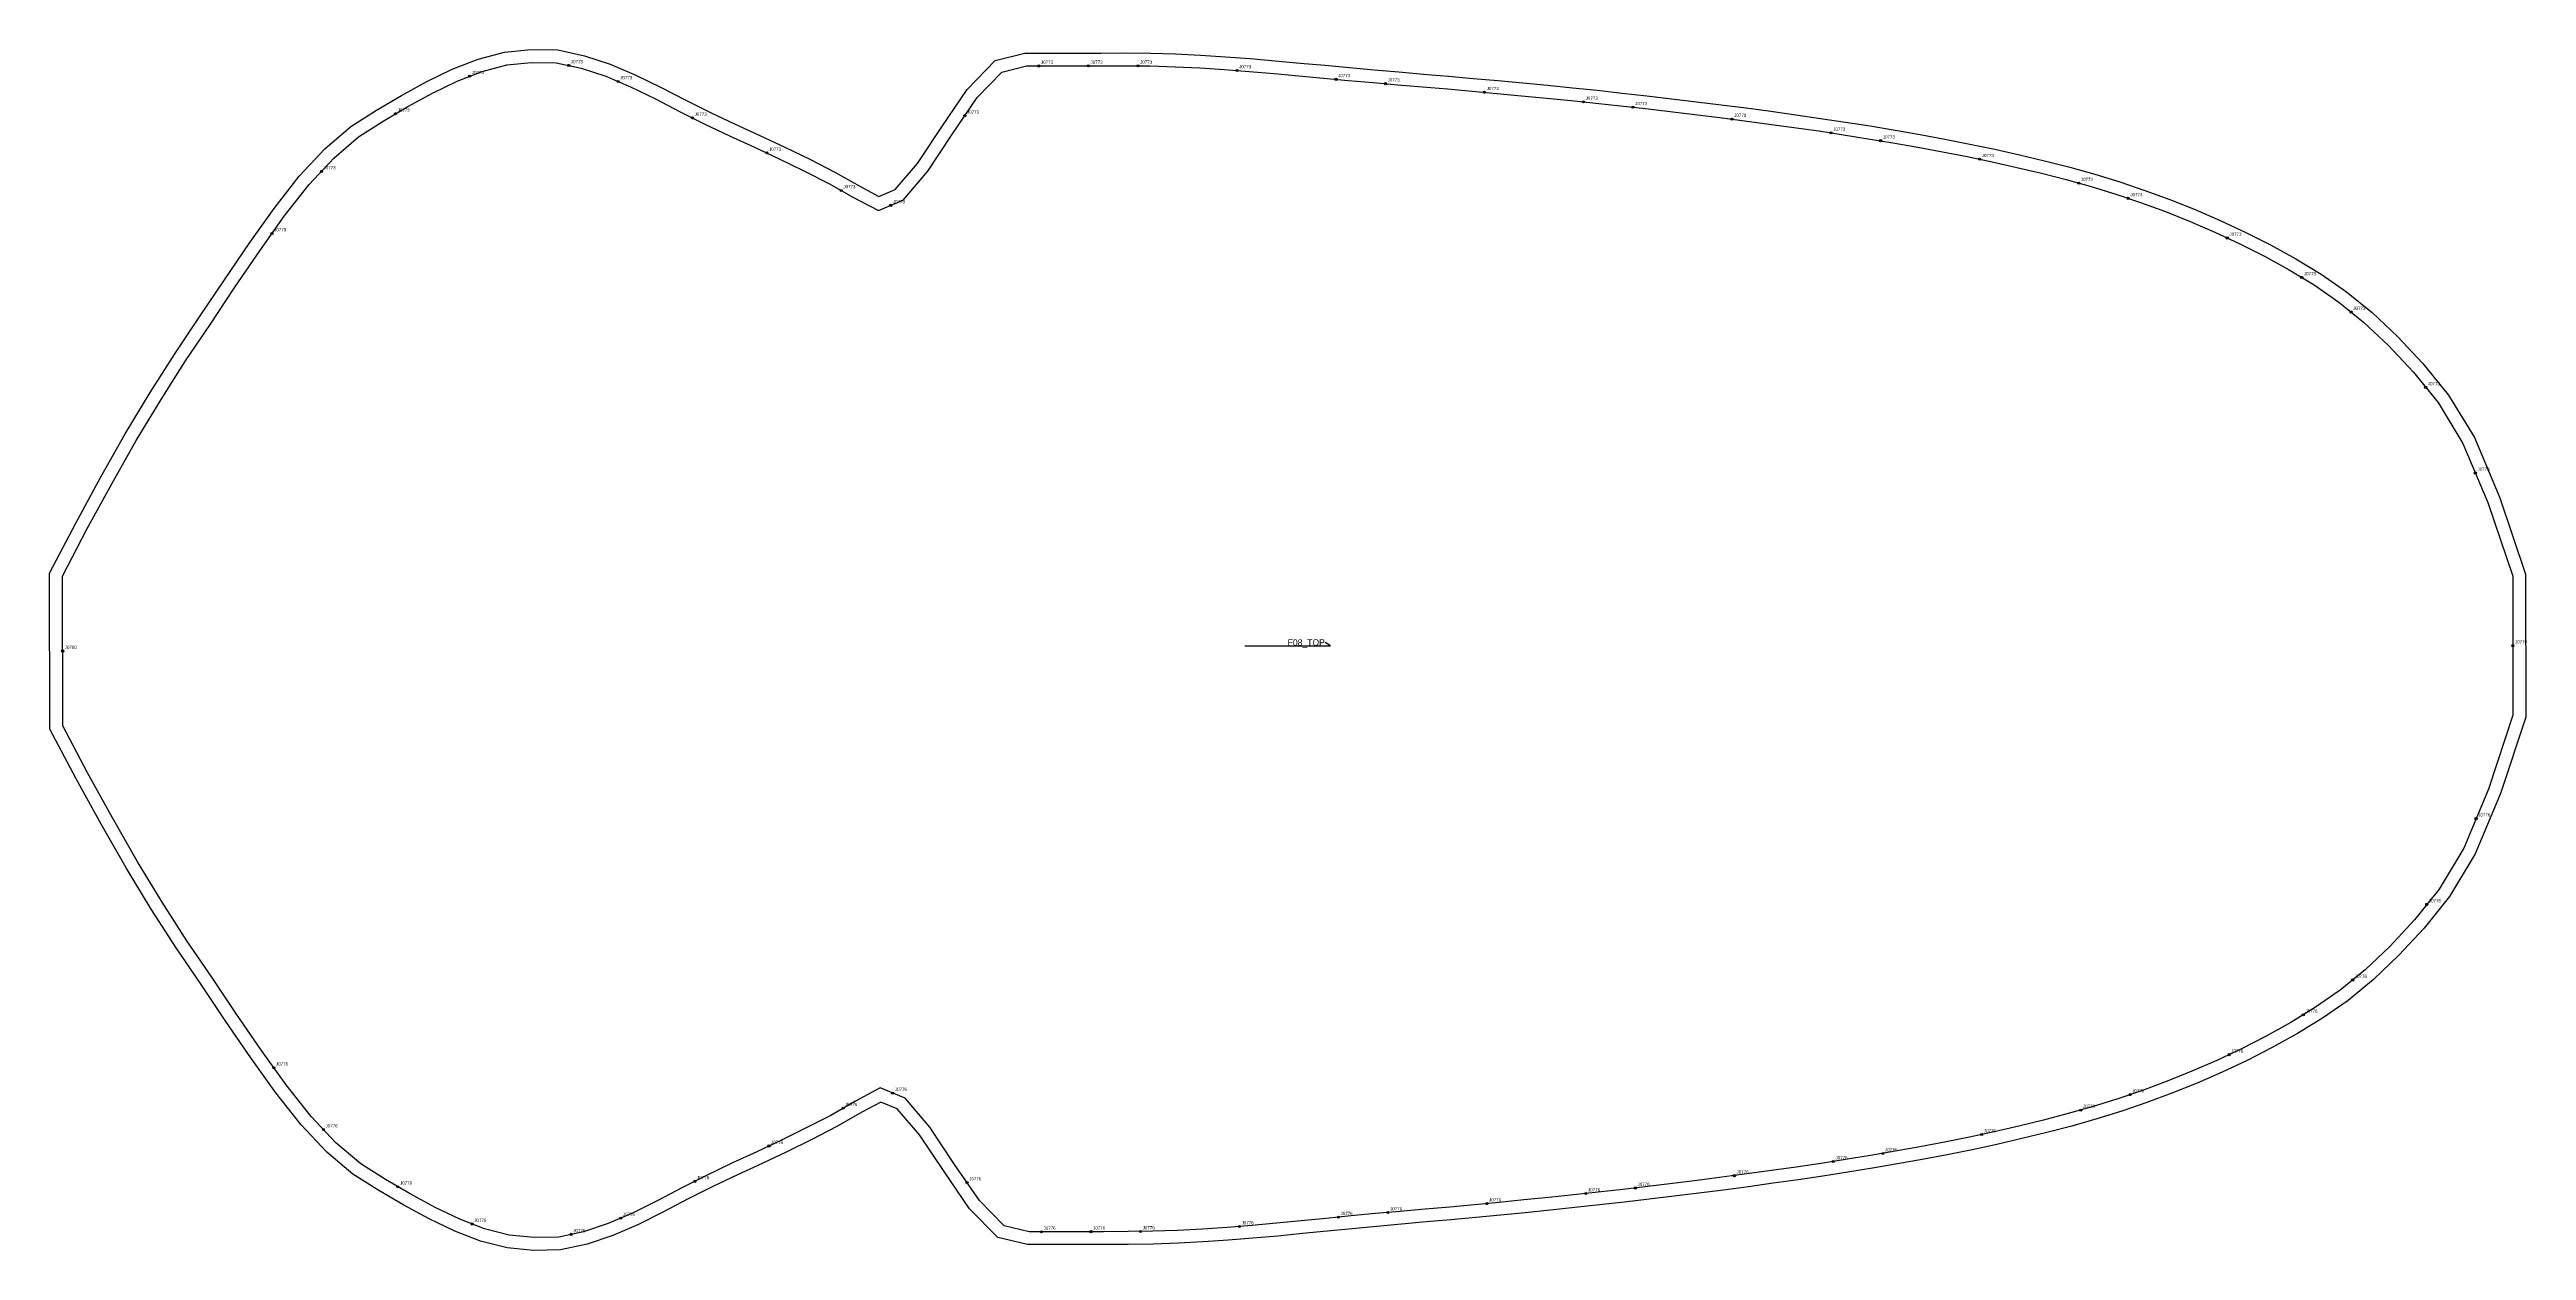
# Model space of a CAD drawing. Header units: millimetres. Extents: x -12 to 2303, y -630 to 492.
import ezdxf

# ---------------------------------------------------------------- set-up
doc = ezdxf.new("R2010")
doc.units = ezdxf.units.MM
for name, color, linetype in [('CUT', 1, 'Continuous'), ('GRAIN', 3, 'Continuous'), ('LABEL', 7, 'Continuous'), ('NOTCH', 2, 'Continuous'), ('SEW', 5, 'Continuous')]:
    doc.layers.add(name, color=color, linetype=linetype)

msp = doc.modelspace()

# ---------------------------------------------------------------- linework, layer by layer
at = {"layer": 'CUT'}
msp.add_lwpolyline([(-12, 2.9), (12.5, 49.6), (35.6, 92.1), (58.8, 132.9), (82, 171.6), (105.2, 207.9), (128.3, 242.3), (151.4, 277), (174.5, 311.1), (197.8, 343.8), (221.4, 373.9), (245.3, 399.4), (269.5, 420.3), (293.5, 435.8), (317, 449.4), (340.5, 462.4), (364.3, 474), (388.5, 483.3), (413.2, 489.9), (437.9, 492.4), (462.9, 492), (487.9, 486.6), (512.1, 478.6), (536, 468.4), (559.6, 456.9), (582.8, 444.9), (605.8, 433.4), (628.7, 422.5), (651.8, 412), (675.1, 401.1), (698.5, 389.7), (722, 377.7), (745.2, 364.5), (763.1, 355), (778.4, 361.5), (799.2, 385.8), (821.8, 420.2), (845.5, 455.1), (871.8, 482.1), (899.6, 489), (924.2, 489), (947.3, 489.1), (970.5, 489.1), (993.6, 489.2), (1017, 489), (1040.3, 488.2), (1063.7, 487.2), (1087, 485.6), (1110.2, 483.9), (1133.5, 481.9), (1156.7, 479.7), (1179.8, 477.6), (1202.9, 475.4), (1226, 473.3), (1249.1, 471.4), (1272.2, 469.4), (1295.4, 467.4), (1318.6, 465.4), (1341.7, 463.3), (1364.9, 461.1), (1388.1, 458.9), (1411.3, 456.6), (1434.4, 454.2), (1457.6, 451.7), (1480.8, 449.1), (1504, 446.4), (1527.2, 443.6), (1550.4, 440.7), (1573.6, 437.7), (1596.8, 434.6), (1620, 431.4), (1643.2, 428), (1666.4, 424.5), (1689.6, 420.9), (1712.9, 417), (1736.1, 412.9), (1759.4, 408.6), (1782.7, 404), (1805.9, 399.1), (1829.2, 393.9), (1852.6, 388.3), (1876, 382.3), (1899.4, 375.7), (1922.8, 368.5), (1946.2, 360.6), (1969.7, 352), (1993.2, 342.7), (2016.6, 332.5), (2040.1, 321.6), (2063.6, 309.7), (2087.2, 296.7), (2110.9, 282.3), (2134.7, 265.9), (2158.6, 246.5), (2182.4, 224.1), (2206.1, 198.8), (2230.1, 169.1), (2254.2, 129.5), (2278, 73.3), (2302, 2), (2302.3, -131.9), (2278.6, -203.3), (2255, -259.7), (2231.1, -299.4), (2207.3, -329.1), (2183.6, -354.5), (2160, -377.1), (2136.2, -396.6), (2112.4, -413.1), (2088.8, -427.6), (2065.3, -440.7), (2041.8, -452.7), (2018.4, -463.7), (1995, -474), (1971.5, -483.4), (1948.1, -492.1), (1924.7, -500.1), (1901.3, -507.4), (1877.9, -514.1), (1854.6, -520.2), (1831.2, -525.9), (1808, -531.2), (1784.7, -536.2), (1761.5, -540.9), (1738.2, -545.3), (1715, -549.5), (1691.7, -553.5), (1668.5, -557.3), (1645.3, -560.9), (1622.1, -564.3), (1598.9, -567.6), (1575.8, -570.8), (1552.6, -573.9), (1529.4, -576.9), (1506.2, -579.8), (1483.1, -582.6), (1459.9, -585.3), (1436.7, -587.9), (1413.5, -590.4), (1390.4, -592.8), (1367.2, -595.2), (1344, -597.4), (1320.9, -599.6), (1297.7, -601.8), (1274.6, -603.8), (1251.5, -605.9), (1228.4, -608), (1205.3, -610.1), (1182.2, -612.4), (1159, -614.7), (1135.9, -616.9), (1112.6, -619), (1089.4, -620.9), (1066.1, -622.5), (1042.8, -623.6), (1019.4, -624.5), (996.1, -624.8), (972.9, -624.9), (949.8, -624.9), (926.6, -625), (902, -625), (874.2, -618.3), (847.8, -591.4), (824, -556.6), (801.1, -522.3), (780.3, -498.1), (765, -491.7), (747.1, -501.2), (723.9, -514.6), (700.5, -526.6), (677.2, -538.2), (653.9, -549.1), (630.8, -559.7), (607.9, -570.7), (585, -582.3), (561.9, -594.4), (538.4, -606.1), (514.5, -616.4), (490.3, -624.5), (465.4, -629.9), (440.4, -630.4), (415.6, -628.1), (390.9, -621.6), (366.7, -612.4), (342.8, -600.9), (319.2, -588), (295.7, -574.5), (271.6, -559.1), (247.3, -538.4), (223.3, -513), (199.6, -483), (176.2, -450.3), (152.9, -416.4), (129.7, -381.7), (106.4, -347.5), (83, -311.2), (59.6, -272.6), (36.3, -232), (13, -189.6), (-11.7, -143), (-12, 2.9)], close=True, dxfattribs=at)
at = {"layer": 'GRAIN'}
for p, q in [((1105.1, -65), (1185.1, -65)), ((1185.1, -65), (1180.1, -62))]:
    msp.add_line(p, q, dxfattribs=at)
at = {"layer": 'NOTCH'}
for centre in [(380.6, 467.4), (473.2, 477.5), (519.4, 462.5), (912.6, 477), (958.9, 477.1), (1005.2, 477.1), (1097.7, 472.8), (1190.3, 464.5), (1236.5, 460.4), (1329.1, 452.4), (1421.6, 443.4), (311.3, 432.3), (588.9, 428.4), (843.4, 430.5), (1467.9, 438.4), (1560.4, 427.3), (658.4, 395.7), (1653, 414.4), (1699.3, 407.1), (242.1, 378.4), (1791.8, 389.8), (727.9, 360.6), (774.1, 346.6), (1884.4, 367.4), (1930.7, 353.2), (195.9, 320.4), (2023.3, 316.2), (2092.8, 279.3), (2139.1, 246.9), (2208.7, 176.5), (2255.1, 96.5), (0.2, -70), (2290.1, -65), (2255.8, -226.7), (2209.7, -306.9), (2140.5, -377.6), (2094.3, -410.1), (197.6, -459.6), (2025, -447.4), (776, -483.3), (1932.5, -484.7), (729.7, -497.4), (1886.3, -499.2), (244, -517.4), (660.4, -532.8), (1793.8, -522), (1655.1, -547.2), (1701.3, -539.7), (313.5, -570.9), (591.1, -565.8), (845.5, -566.9), (1423.8, -577.2), (1470.1, -572), (1562.6, -560.5), (521.8, -600.2), (1192.6, -599.3), (1238.8, -595), (1331.3, -586.6), (383, -605.7), (475.5, -615.4), (915, -613), (961.3, -612.9), (1007.6, -612.7), (1100.1, -608)]:
    msp.add_circle(centre, 1, dxfattribs=at)
at = {"layer": 'SEW'}
msp.add_lwpolyline([(0, 0), (23, 44), (46.1, 86.3), (69.1, 126.8), (92.2, 165.3), (115.2, 201.3), (138.3, 235.6), (161.3, 270.3), (184.4, 304.2), (207.4, 336.6), (230.5, 366.1), (253.6, 390.8), (276.7, 410.7), (299.8, 425.5), (322.9, 439), (346, 451.7), (369.1, 462.9), (392.2, 471.8), (415.3, 478.1), (438.4, 480.3), (461.6, 480), (484.7, 475), (507.9, 467.4), (531, 457.5), (554.2, 446.1), (577.3, 434.2), (600.5, 422.6), (623.6, 411.6), (646.8, 401.1), (670, 390.3), (693.1, 379), (716.3, 367.2), (739.4, 353.9), (762.6, 341.8), (785.7, 351.5), (808.8, 378.5), (831.8, 413.6), (854.9, 447.5), (878, 471.3), (901.1, 477), (924.2, 477), (947.3, 477.1), (970.5, 477.1), (993.6, 477.2), (1016.7, 477), (1039.9, 476.2), (1063, 475.2), (1086.1, 473.7), (1109.3, 471.9), (1132.4, 469.9), (1155.5, 467.8), (1178.7, 465.6), (1201.8, 463.4), (1225, 461.4), (1248.1, 459.4), (1271.2, 457.4), (1294.4, 455.5), (1317.5, 453.4), (1340.6, 451.3), (1363.8, 449.2), (1386.9, 446.9), (1410, 444.6), (1433.2, 442.2), (1456.3, 439.7), (1479.5, 437.2), (1502.6, 434.5), (1525.7, 431.7), (1548.9, 428.8), (1572, 425.8), (1595.1, 422.7), (1618.3, 419.5), (1641.4, 416.2), (1664.6, 412.7), (1687.7, 409), (1710.8, 405.2), (1734, 401.1), (1757.1, 396.8), (1780.3, 392.2), (1803.4, 387.4), (1826.5, 382.2), (1849.7, 376.7), (1872.8, 370.7), (1896, 364.2), (1919.1, 357.1), (1942.3, 349.3), (1965.4, 340.8), (1988.6, 331.6), (2011.7, 321.6), (2034.9, 310.8), (2058, 299.1), (2081.2, 286.3), (2104.4, 272.3), (2127.5, 256.3), (2150.7, 237.5), (2173.9, 215.6), (2197.1, 190.9), (2220.3, 162.2), (2243.5, 124.1), (2266.7, 69), (2290, 0), (2290.3, -130), (2267.3, -199.1), (2244.3, -254.3), (2221.2, -292.5), (2198.2, -321.3), (2175.1, -346.1), (2152, -368.1), (2128.9, -387), (2105.8, -403.1), (2082.7, -417.2), (2059.6, -430.1), (2036.5, -441.9), (2013.4, -452.8), (1990.3, -462.9), (1967.2, -472.2), (1944.1, -480.8), (1921, -488.7), (1897.9, -495.9), (1874.7, -502.5), (1851.6, -508.6), (1828.5, -514.2), (1805.4, -519.5), (1782.3, -524.4), (1759.1, -529.1), (1736, -533.5), (1712.9, -537.7), (1689.8, -541.7), (1666.6, -545.4), (1643.5, -549), (1620.4, -552.4), (1597.3, -555.7), (1574.2, -558.9), (1551, -562), (1527.9, -565), (1504.8, -567.9), (1481.7, -570.7), (1458.5, -573.4), (1435.4, -576), (1412.3, -578.5), (1389.2, -580.9), (1366, -583.2), (1342.9, -585.5), (1319.8, -587.7), (1296.6, -589.8), (1273.5, -591.9), (1250.4, -593.9), (1227.3, -596), (1204.1, -598.2), (1181, -600.5), (1157.9, -602.7), (1134.8, -605), (1111.6, -607), (1088.5, -608.9), (1065.4, -610.5), (1042.2, -611.7), (1019.1, -612.5), (996, -612.8), (972.9, -612.9), (949.7, -612.9), (926.6, -613), (903.5, -613), (880.3, -607.4), (857.1, -583.8), (833.9, -549.9), (810.7, -515), (787.5, -488.1), (764.4, -478.4), (741.3, -490.7), (718.2, -504.1), (695.1, -515.9), (672, -527.4), (648.9, -538.3), (625.7, -548.9), (602.6, -559.9), (579.5, -571.7), (556.4, -583.7), (533.3, -595.2), (510.2, -605.2), (487.1, -612.9), (464, -618), (440.8, -618.4), (417.7, -616.2), (394.6, -610.1), (371.4, -601.3), (348.3, -590.2), (325.1, -577.6), (301.9, -564.2), (278.8, -549.5), (255.6, -529.7), (232.4, -505.1), (209.2, -475.7), (186, -443.4), (162.8, -409.6), (139.6, -375), (116.4, -340.8), (93.2, -304.9), (70, -266.5), (46.8, -226.1), (23.5, -183.9), (0.3, -140)], close=True, dxfattribs=at)

# ---------------------------------------------------------------- texts
at = {"layer": 'LABEL'}
for s, height, p in [('J0773', 3, (382.6, 469.4)), ('J0773', 3, (475.2, 479.5)), ('J0773', 3, (521.4, 464.5)), ('J0773', 3, (914.6, 479)), ('J0773', 3, (960.9, 479.1)), ('J0773', 3, (1007.2, 479.1)), ('J0773', 3, (1099.7, 474.8)), ('J0773', 3, (1192.3, 466.5)), ('J0773', 3, (1238.5, 462.4)), ('J0773', 3, (1331.1, 454.4)), ('J0773', 3, (1423.6, 445.4)), ('J0773', 3, (1469.9, 440.4)), ('J0773', 3, (313.3, 434.3)), ('J0773', 3, (590.9, 430.4)), ('J0773', 3, (845.4, 432.5)), ('J0773', 3, (1562.4, 429.3)), ('J0773', 3, (1655, 416.4)), ('J0773', 3, (660.4, 397.7)), ('J0773', 3, (1701.3, 409.1)), ('J0773', 3, (1793.8, 391.8)), ('J0773', 3, (244.1, 380.4)), ('J0773', 3, (1886.4, 369.4)), ('J0773', 3, (729.9, 362.6)), ('J0773', 3, (776.1, 348.6)), ('J0773', 3, (1932.7, 355.2)), ('J0773', 3, (197.9, 322.4)), ('J0773', 3, (2025.3, 318.2)), ('J0773', 3, (2094.8, 281.3)), ('J0773', 3, (2141.1, 248.9)), ('J0773', 3, (2210.7, 178.5)), ('J0773', 3, (2257.1, 98.5)), ('J0780', 3, (2.2, -68)), ('F08_TOP', 6, (1145.1, -65)), ('J0779', 3, (2292.1, -63)), ('J0776', 3, (2257.8, -224.7)), ('J0776', 3, (2211.7, -304.9)), ('J0776', 3, (2142.5, -375.6)), ('J0776', 3, (2096.3, -408.1)), ('J0776', 3, (199.6, -457.6)), ('J0776', 3, (2027, -445.4)), ('J0776', 3, (778, -481.3)), ('J0776', 3, (1934.5, -482.7)), ('J0776', 3, (731.7, -495.4)), ('J0776', 3, (1888.3, -497.2)), ('J0776', 3, (246, -515.4)), ('J0776', 3, (662.4, -530.8)), ('J0776', 3, (1795.8, -520)), ('J0776', 3, (1564.6, -558.5)), ('J0776', 3, (1657.1, -545.2)), ('J0776', 3, (1703.3, -537.7)), ('J0776', 3, (315.5, -568.9)), ('J0776', 3, (593.1, -563.8)), ('J0776', 3, (847.5, -564.9)), ('J0776', 3, (1425.8, -575.2)), ('J0776', 3, (1472.1, -570)), ('J0776', 3, (385, -603.7)), ('J0776', 3, (523.8, -598.2)), ('J0776', 3, (1194.6, -597.3)), ('J0776', 3, (1240.8, -593)), ('J0776', 3, (1333.3, -584.6)), ('J0776', 3, (477.5, -613.4)), ('J0776', 3, (917, -611)), ('J0776', 3, (963.3, -610.9)), ('J0776', 3, (1009.6, -610.7)), ('J0776', 3, (1102.1, -606))]:
    msp.add_text(s, height=height, dxfattribs=at).set_placement(p)

doc.saveas('drawing.dxf')
